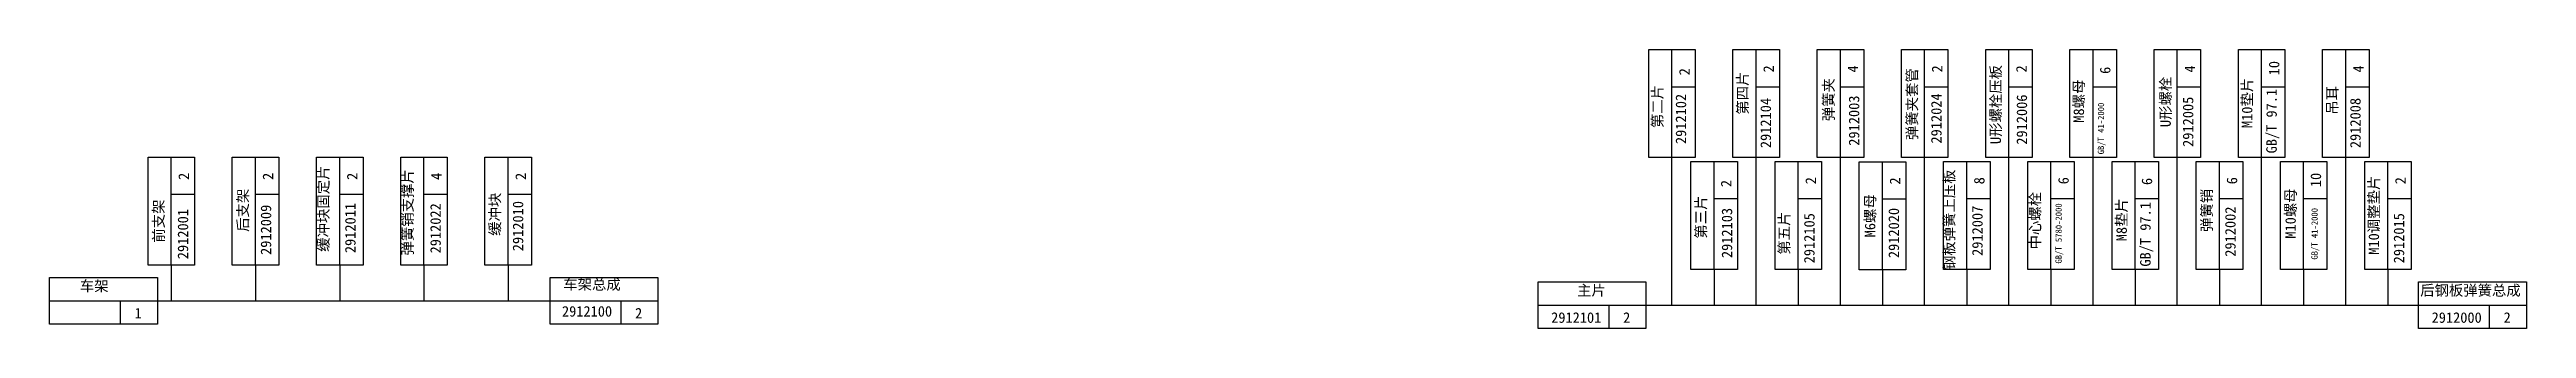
# Model space of a CAD drawing. Header units: millimetres. Extents: x -554 to 4047, y 1014 to 3284.
# Drawn here: x -554 to 34, y 1198 to 1264 of the extents above; entities that cross this region are included whole.
import ezdxf

# ---------------------------------------------------------------- set-up
doc = ezdxf.new("R2010")
doc.units = ezdxf.units.MM
doc.layers.add('尺寸标注', color=3, linetype='CONTINUOUS')
doc.layers.add('细实线', color=3, linetype='CONTINUOUS')
doc.styles.get("Standard").update_dxf_attribs({"font": '', "height": 3.5})
doc.styles.get('Standard').set_extended_font_data('SimSun')

msp = doc.modelspace()

# ---------------------------------------------------------------- texts
at = {"layer": '尺寸标注', "color": 0, "attachment_point": 1, "rotation": 90}
for s, insert, char_height, width in [('2', (-166.87, 1258.23), 2.5, 1.9323), ('{\\fSimSun|b0|i0|c134|p54;第四片}', (-153.05, 1248.89), 2.5, 39.018), ('{\\fSimSun|b0|i0|c134|p54;2}', (-146.87, 1258.91), 2.5, 3.19), ('{\\fSimSun|b0|i0|c134|p54;4}', (-126.87, 1258.91), 2.5, 3.19), ('{\\fSimSun|b0|i0|c134|p54;弹簧夹套管}', (-112.84, 1242.87), 2.5, 39.018), ('{\\fSimSun|b0|i0|c134|p54;2}', (-106.87, 1258.91), 2.5, 3.19), ('{\\fSimSun|b0|i0|c134|p54;U形螺栓压板}', (-92.96, 1241.94), 2.5, 39.018), ('{\\fSimSun|b0|i0|c134|p54;2}', (-86.87, 1258.91), 2.5, 3.19), ('6', (-66.97, 1258.57), 2.5, 1.9323), ('{\\fSimSun|b0|i0|c134|p54;4}', (-46.87, 1258.91), 2.5, 3.19), ('10', (-26.87, 1258.23), 2.5, 1.9323), ('{\\fSimSun|b0|i0|c134|p54;4}', (-6.87, 1258.91), 2.5, 3.19), ('{\\fSimSun|b0|i0|c134|p54;第二片}', (-173.28, 1245.73), 2.5, 39.018), ('{\\fSimSun|b0|i0|c134|p54;2912102}', (-167.7, 1241.93), 2.5, 39.018), ('{\\fSimSun|b0|i0|c134|p54;2912104}', (-147.57, 1240.97), 2.5, 39.018), ('{\\fSimSun|b0|i0|c134|p54;2912003}', (-126.6, 1241.54), 2.5, 14.1495), ('{\\fSimSun|b0|i0|c134|p54;2912024}', (-107.06, 1242.05), 2.5, 39.018), ('{\\fSimSun|b0|i0|c134|p54;2912006}', (-86.76, 1241.78), 2.5, 39.018), ('{\\fSimSun|b0|i0|c134|p54;M8螺母}', (-73.24, 1247), 2.5, 39.018), ('{\\fSimSun|b0|i0|c134|p54;U形螺栓}', (-52.65, 1245.96), 2.5, 39.018), ('{\\fSimSun|b0|i0|c134|p54;2912005}', (-47.29, 1241.26), 2.5, 39.018), ('{\\fSimSun|b0|i0|c134|p54;M10垫片}', (-33.28, 1245.73), 2.5, 39.018), ('{\\fSimSun|b0|i0|c134|p54;GB/T 97.1}', (-27.47, 1239.72), 2.5, 39.018), ('{\\fSimSun|b0|i0|c134|p54;吊耳}', (-13.05, 1248.89), 2.5, 39.018), ('{\\fSimSun|b0|i0|c134|p54;2912008}', (-7.57, 1240.97), 2.5, 39.018), ('{\\fSimSun|b0|i0|c134|p54;GB/T 41-2000}', (-67.47, 1239.5), 1.5, 39.018), ('{\\fSimSun|b0|i0|c134|p54;缓冲块固定片}', (-490.01, 1216.38), 2.5, 21.9781), ('{\\fSimSun|b0|i0|c134|p54;弹簧销支撑片}', (-470.03, 1215.51), 2.5, 39.018), ('{\\fSimSun|b0|i0|c134|p54;4}', (-463.17, 1233.42), 2.5, 3.19), ('{\\fSimSun|b0|i0|c134|p54;钢板弹簧上压板}', (-104.02, 1212.05), 2.5, 39.018), ('{\\fSimSun|b0|i0|c134|p54;2}', (-523.17, 1233.42), 2.5, 3.19), ('{\\fSimSun|b0|i0|c134|p54;后支架}', (-509.13, 1221.12), 2.5, 14.1495), ('{\\fSimSun|b0|i0|c134|p54;2}', (-503.17, 1233.42), 2.5, 3.19), ('{\\fSimSun|b0|i0|c134|p54;2}', (-483.17, 1233.42), 2.5, 3.19), ('{\\fSimSun|b0|i0|c134|p54;缓冲块}', (-449.29, 1220.17), 2.5, 14.1495), ('{\\fSimSun|b0|i0|c134|p54;2}', (-443.17, 1233.42), 2.5, 3.19), ('{\\fSimSun|b0|i0|c134|p54;第三片}', (-162.96, 1219.5), 2.5, 39.018), ('2', (-156.96, 1231.72), 2.5, 16.5343), ('{\\fSimSun|b0|i0|c134|p54;2}', (-136.87, 1232.39), 2.5, 3.19), ('{\\fSimSun|b0|i0|c134|p54;M6螺母}', (-122.79, 1219.82), 2.5, 39.018), ('{\\fSimSun|b0|i0|c134|p54;2}', (-116.87, 1232.33), 2.5, 3.19), ('{\\fSimSun|b0|i0|c134|p54;8}', (-96.87, 1232.39), 2.5, 3.19), ('{\\fSimSun|b0|i0|c134|p54;中心螺栓}', (-83.62, 1216.94), 2.5, 39.018), ('{\\fSimSun|b0|i0|c134|p54;6}', (-76.87, 1232.39), 2.5, 3.19), ('6', (-57.06, 1232.21), 2.5, 1.9323), ('{\\fSimSun|b0|i0|c134|p54;6}', (-36.87, 1232.39), 2.5, 3.19), ('{\\fSimSun|b0|i0|c134|p54;M10螺母}', (-22.96, 1219.5), 2.5, 39.018), ('10', (-16.96, 1231.72), 2.5, 16.5343), ('{\\fSimSun|b0|i0|c134|p54;M10调整垫片}', (-3.19, 1215.69), 2.5, 39.018), ('{\\fSimSun|b0|i0|c134|p54;2}', (3.13, 1232.39), 2.5, 3.19), ('{\\fSimSun|b0|i0|c134|p54;前支架}', (-529.14, 1218.55), 2.5, 14.1495), ('{\\fSimSun|b0|i0|c134|p54;2912001}', (-523.36, 1214.63), 2.5, 14.1495), ('{\\fSimSun|b0|i0|c134|p54;2912009}', (-503.65, 1215.64), 2.5, 39.018), ('{\\fSimSun|b0|i0|c134|p54;2912011}', (-483.62, 1216.07), 2.5, 39.018), ('{\\fSimSun|b0|i0|c134|p54;2912022}', (-463.39, 1216), 2.5, 39.018), ('{\\fSimSun|b0|i0|c134|p54;2912010}', (-443.81, 1216.52), 2.5, 14.1495), ('{\\fSimSun|b0|i0|c134|p54;2912103}', (-156.77, 1214.89), 2.5, 39.018), ('{\\fSimSun|b0|i0|c134|p54;第五片}', (-143.19, 1215.69), 2.5, 39.018), ('{\\fSimSun|b0|i0|c134|p54;2912105}', (-137.22, 1213.65), 2.5, 39.018), ('{\\fSimSun|b0|i0|c134|p54;2912020}', (-117.16, 1214.89), 2.5, 39.018), ('{\\fSimSun|b0|i0|c134|p54;2912007}', (-97.32, 1215.41), 2.5, 39.018), ('{\\fSimSun|b0|i0|c134|p54;GB/T 5780-2000}', (-77.53, 1213.59), 1.5, 39.018), ('{\\fSimSun|b0|i0|c134|p54;M8垫片}', (-63.08, 1218.89), 2.5, 39.018), ('{\\fSimSun|b0|i0|c134|p54;GB/T 97.1}', (-57.43, 1212.87), 2.5, 39.018), ('{\\fSimSun|b0|i0|c134|p54;2912002}', (-37.25, 1215.22), 2.5, 14.1495), ('{\\fSimSun|b0|i0|c134|p54;GB/T 41-2000}', (-16.76, 1214.53), 1.5, 39.018), ('{\\fSimSun|b0|i0|c134|p54;2912015}', (2.78, 1213.65), 2.5, 39.018)]:
    msp.add_mtext(s, dxfattribs=dict(at, insert=insert, char_height=char_height, width=width))
at = {"layer": '尺寸标注', "color": 0, "char_height": 2.5, "attachment_point": 1}
for s, insert, width in [('{\\fSimSun|b0|i0|c134|p54;    车架}', (-553.38, 1209.53), 39.018), ('{\\fSimSun|b0|i0|c134|p54;车架总成}', (-431.8, 1209.91), 21.9781), ('{\\fSimSun|b0|i0|c134|p54;主片}', (-191.1, 1208.5), 39.018), ('{\\fSimSun|b0|i0|c134|p54;后钢板弹簧总成}', (9.08, 1208.5), 39.018), ('{\\fSimSun|b0|i0|c134|p54;1}', (-533.58, 1203.08), 3.19), ('{\\fSimSun|b0|i0|c134|p54;2912100}', (-432.11, 1203.52), 39.018), ('{\\fSimSun|b0|i0|c134|p54;2}', (-414.75, 1203.08), 3.19), ('{\\fSimSun|b0|i0|c134|p54;2912101}', (-197.25, 1202.04), 14.1495), ('{\\fSimSun|b0|i0|c134|p54;2}', (-180.16, 1202.04), 3.19), ('{\\fSimSun|b0|i0|c134|p54;2912000}', (11.79, 1202.04), 14.1495), ('{\\fSimSun|b0|i0|c134|p54;2}', (28.88, 1202.04), 3.19)]:
    msp.add_mtext(s, dxfattribs=dict(at, insert=insert, width=width))
at = {"layer": '细实线', "color": 0, "ltscale": 0.5, "char_height": 2.5, "attachment_point": 1, "rotation": 90}
for s, width, insert in [('{\\fSimSun|b0|i0|c134|p54;弹簧夹}', 26.2716, (-132.65, 1247.36)), ('弹簧销 ', 16.1066, (-42.85, 1221.1))]:
    msp.add_mtext_dynamic_manual_height_columns(s, width=width, gutter_width=17.5, heights=[0], dxfattribs=dict(at, insert=insert))

# ---------------------------------------------------------------- linework, layer by layer
at = {"layer": '细实线', "color": 0, "ltscale": 0.5}
for p, q in [((-168.59, 1238.76), (-168.59, 1264.33)), ((-148.59, 1238.76), (-148.59, 1264.33)), ((-128.59, 1238.76), (-128.59, 1264.33)), ((-108.59, 1238.76), (-108.59, 1264.33)), ((-88.59, 1238.76), (-88.59, 1264.33)), ((-68.59, 1238.76), (-68.59, 1264.33)), ((-48.59, 1238.76), (-48.59, 1264.33)), ((-28.59, 1238.76), (-28.59, 1264.33)), ((-8.59, 1238.76), (-8.59, 1264.33)), ((-168.56, 1255.51), (-163.05, 1255.51)), ((-148.56, 1255.51), (-143.05, 1255.51)), ((-128.56, 1255.51), (-123.05, 1255.51)), ((-108.56, 1255.51), (-103.05, 1255.51)), ((-88.56, 1255.51), (-83.05, 1255.51)), ((-68.56, 1255.51), (-63.05, 1255.51)), ((-48.56, 1255.51), (-43.05, 1255.51)), ((-28.56, 1255.51), (-23.05, 1255.51)), ((-8.56, 1255.51), (-3.05, 1255.51)), ((-524.89, 1213.27), (-524.89, 1238.84)), ((-504.89, 1213.27), (-504.89, 1238.84)), ((-484.89, 1213.27), (-484.89, 1238.84)), ((-464.89, 1213.27), (-464.89, 1238.84)), ((-444.89, 1213.27), (-444.89, 1238.84)), ((-168.59, 1203.76), (-168.59, 1238.76)), ((-158.59, 1212.24), (-158.59, 1237.81)), ((-148.59, 1203.76), (-148.59, 1238.76)), ((-138.59, 1212.24), (-138.59, 1237.81)), ((-128.59, 1203.76), (-128.59, 1238.76)), ((-118.59, 1212.17), (-118.59, 1237.75)), ((-108.59, 1203.76), (-108.59, 1238.76)), ((-98.59, 1212.24), (-98.59, 1237.81)), ((-88.59, 1203.76), (-88.59, 1238.76)), ((-78.59, 1212.24), (-78.59, 1237.81)), ((-68.59, 1203.76), (-68.59, 1238.76)), ((-58.59, 1212.24), (-58.59, 1237.81)), ((-48.59, 1203.76), (-48.59, 1238.76)), ((-38.59, 1212.24), (-38.59, 1237.81)), ((-28.59, 1203.76), (-28.59, 1238.76)), ((-18.59, 1212.24), (-18.59, 1237.81)), ((-8.59, 1203.76), (-8.59, 1238.76)), ((1.41, 1212.24), (1.41, 1237.81)), ((-524.86, 1230.03), (-519.35, 1230.03)), ((-504.86, 1230.03), (-499.35, 1230.03)), ((-484.86, 1230.03), (-479.35, 1230.03)), ((-464.86, 1230.03), (-459.35, 1230.03)), ((-444.86, 1230.03), (-439.35, 1230.03)), ((-158.56, 1228.99), (-153.05, 1228.99)), ((-138.56, 1228.99), (-133.05, 1228.99)), ((-118.56, 1228.93), (-113.05, 1228.93)), ((-98.56, 1228.99), (-93.05, 1228.99)), ((-78.56, 1228.99), (-73.05, 1228.99)), ((-58.56, 1228.99), (-53.05, 1228.99)), ((-38.56, 1228.99), (-33.05, 1228.99)), ((-18.56, 1228.99), (-13.05, 1228.99)), ((1.44, 1228.99), (6.95, 1228.99)), ((-524.89, 1213.27), (-524.89, 1204.79)), ((-504.89, 1213.27), (-504.89, 1204.79)), ((-484.89, 1213.27), (-484.89, 1204.79)), ((-464.89, 1213.27), (-464.89, 1204.79)), ((-444.89, 1213.27), (-444.89, 1204.79)), ((-158.59, 1212.24), (-158.59, 1203.76)), ((-138.59, 1212.24), (-138.59, 1203.76)), ((-118.59, 1212.24), (-118.59, 1203.76)), ((-98.59, 1212.24), (-98.59, 1203.76)), ((-78.59, 1212.24), (-78.59, 1203.76)), ((-58.59, 1212.24), (-58.59, 1203.76)), ((-38.59, 1212.24), (-38.59, 1203.76)), ((-18.59, 1212.24), (-18.59, 1203.76)), ((1.41, 1212.24), (1.41, 1203.76)), ((-553.73, 1204.79), (-528.16, 1204.79)), ((-536.98, 1204.76), (-536.98, 1199.25)), ((-528.16, 1204.79), (-434.9, 1204.79)), ((-434.9, 1204.79), (-409.33, 1204.79)), ((-418.15, 1204.76), (-418.15, 1199.25)), ((-200.31, 1203.76), (-174.74, 1203.76)), ((-183.56, 1203.73), (-183.56, 1198.22)), ((-174.74, 1203.76), (8.73, 1203.76)), ((8.73, 1203.76), (34.3, 1203.76)), ((25.48, 1203.73), (25.48, 1198.22))]:
    msp.add_line(p, q, dxfattribs=at)
for points in [[(-174.09, 1238.71), (-174.09, 1264.34), (-163.05, 1264.34), (-163.05, 1238.71)], [(-154.09, 1238.71), (-154.09, 1264.34), (-143.05, 1264.34), (-143.05, 1238.71)], [(-134.09, 1238.71), (-134.09, 1264.34), (-123.05, 1264.34), (-123.05, 1238.71)], [(-114.09, 1238.71), (-114.09, 1264.34), (-103.05, 1264.34), (-103.05, 1238.71)], [(-94.09, 1238.71), (-94.09, 1264.34), (-83.05, 1264.34), (-83.05, 1238.71)], [(-74.09, 1238.71), (-74.09, 1264.34), (-63.05, 1264.34), (-63.05, 1238.71)], [(-54.09, 1238.71), (-54.09, 1264.34), (-43.05, 1264.34), (-43.05, 1238.71)], [(-34.09, 1238.71), (-34.09, 1264.34), (-23.05, 1264.34), (-23.05, 1238.71)], [(-14.09, 1238.71), (-14.09, 1264.34), (-3.05, 1264.34), (-3.05, 1238.71)], [(-530.39, 1213.23), (-530.39, 1238.85), (-519.35, 1238.85), (-519.35, 1213.23)], [(-510.39, 1213.23), (-510.39, 1238.85), (-499.35, 1238.85), (-499.35, 1213.23)], [(-490.39, 1213.23), (-490.39, 1238.85), (-479.35, 1238.85), (-479.35, 1213.23)], [(-470.39, 1213.23), (-470.39, 1238.85), (-459.35, 1238.85), (-459.35, 1213.23)], [(-450.39, 1213.23), (-450.39, 1238.85), (-439.35, 1238.85), (-439.35, 1213.23)], [(-164.09, 1212.19), (-164.09, 1237.82), (-153.05, 1237.82), (-153.05, 1212.19)], [(-144.09, 1212.19), (-144.09, 1237.82), (-133.05, 1237.82), (-133.05, 1212.19)], [(-124.09, 1212.13), (-124.09, 1237.75), (-113.05, 1237.75), (-113.05, 1212.13)], [(-104.09, 1212.19), (-104.09, 1237.82), (-93.05, 1237.82), (-93.05, 1212.19)], [(-84.09, 1212.19), (-84.09, 1237.82), (-73.05, 1237.82), (-73.05, 1212.19)], [(-64.09, 1212.19), (-64.09, 1237.82), (-53.05, 1237.82), (-53.05, 1212.19)], [(-44.09, 1212.19), (-44.09, 1237.82), (-33.05, 1237.82), (-33.05, 1212.19)], [(-24.09, 1212.19), (-24.09, 1237.82), (-13.05, 1237.82), (-13.05, 1212.19)], [(-4.09, 1212.19), (-4.09, 1237.82), (6.95, 1237.82), (6.95, 1212.19)], [(-553.78, 1210.29), (-528.15, 1210.29), (-528.15, 1199.25), (-553.78, 1199.25)], [(-434.95, 1210.29), (-409.33, 1210.29), (-409.33, 1199.25), (-434.95, 1199.25)], [(-200.36, 1209.26), (-174.74, 1209.26), (-174.74, 1198.22), (-200.36, 1198.22)], [(8.68, 1209.26), (34.31, 1209.26), (34.31, 1198.22), (8.68, 1198.22)]]:
    msp.add_lwpolyline(points, close=True, dxfattribs=at)

msp.set_redraw_order([(e.dxf.handle, doc.entitydb.next_handle()) for e in msp.query("TEXT MTEXT ATTDEF DIMENSION ARC_DIMENSION")])  # texts and dimensions are drawn at this point

doc.saveas('drawing.dxf')
